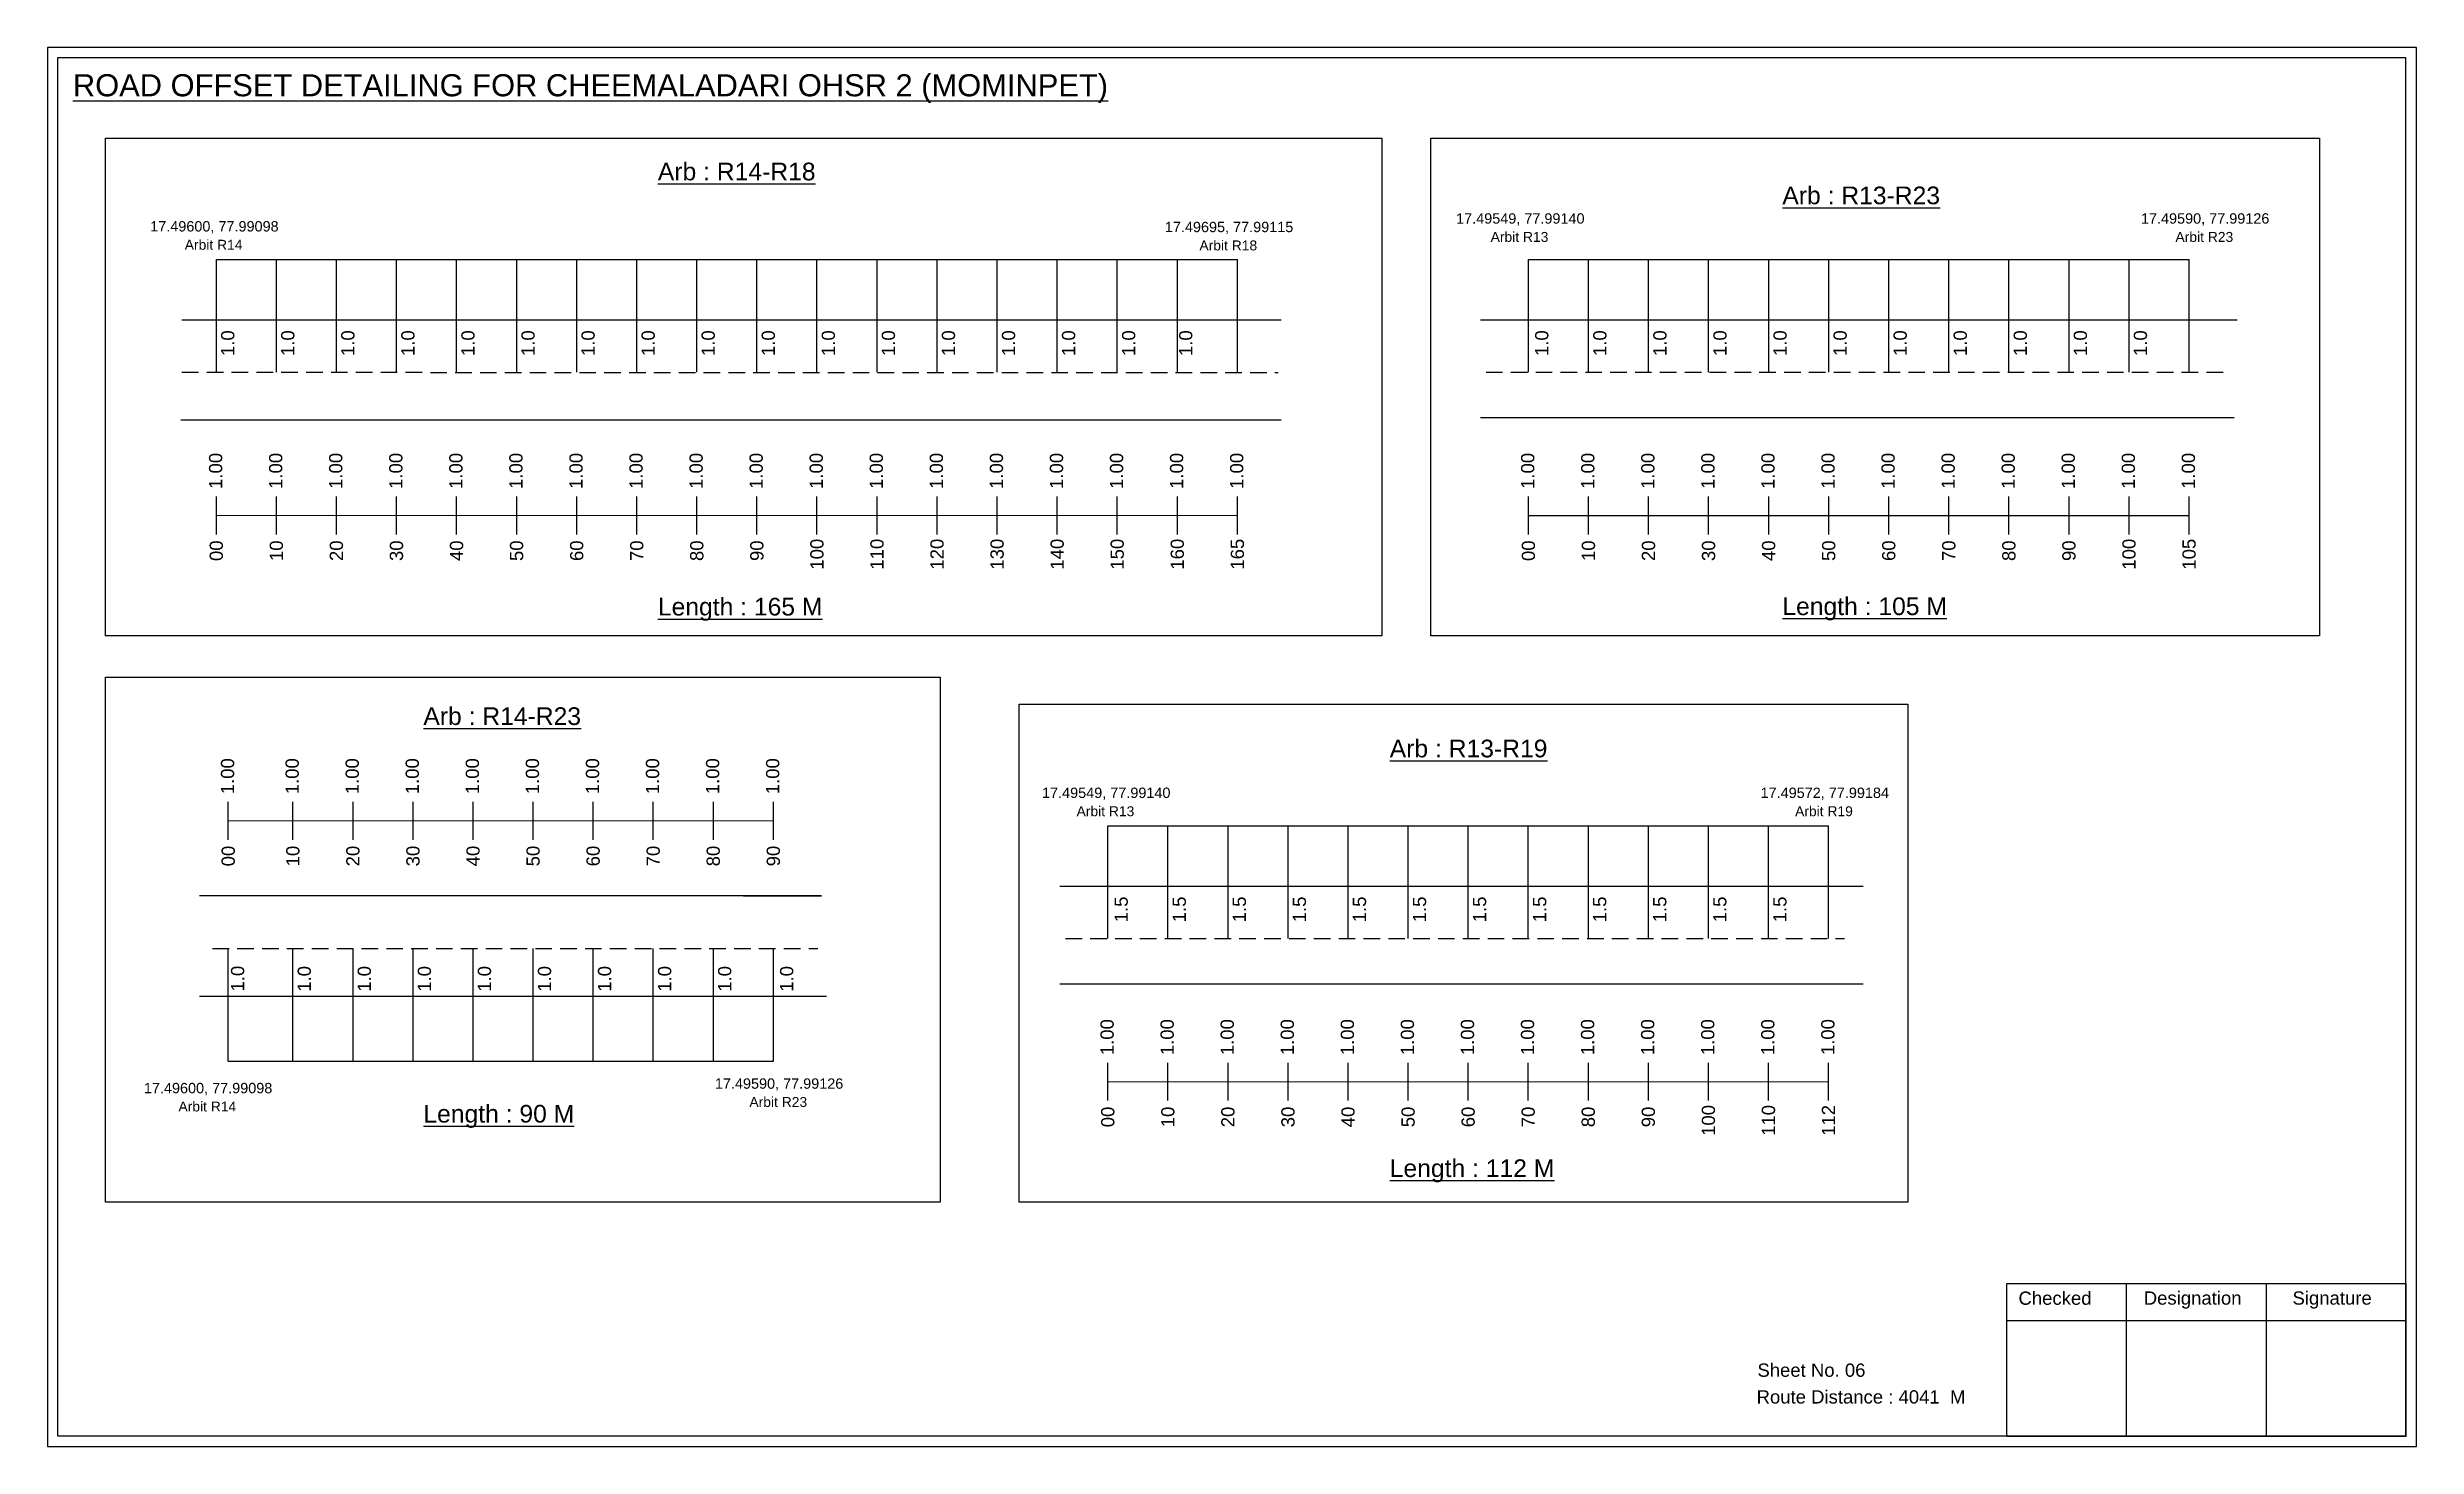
# Model space of a CAD drawing. Header units: inches. Extents: x 1943 to 8965, y 112 to 3168.
# Drawn here: x 5714 to 6251, y 114 to 431 of the extents above; entities that cross this region are included whole.
import ezdxf

# ---------------------------------------------------------------- set-up
doc = ezdxf.new("R2010")
doc.units = ezdxf.units.IN
doc.header["$MEASUREMENT"] = 0
doc.linetypes.add('DASHED2', pattern=[0.375, 0.25, -0.125])
doc.layers.add('PDF_Geometry', color=7, linetype='Continuous')
doc.layers.add('PDF_Text', color=5, linetype='Continuous')
doc.styles.add('PDF Arial', font='arial.ttf')
doc.styles.get("Standard").update_dxf_attribs({"font": 'arial.ttf'})

msp = doc.modelspace()

# ---------------------------------------------------------------- texts
at = {"color": 242, "true_color": 0xcd2027}
for s, height, p in [('%%UROAD OFFSET DETAILING FOR CHEEMALADARI OHSR 2 (MOMINPET)', 5, (5720.06, 419.83)), ('%%UArb : R14-R18', 4, (5852.51, 400.81)), ('%%UArb : R13-R23', 4, (6107.13, 395.4)), ('%%ULength : 165 M', 4, (5852.51, 302.31)), ('%%ULength : 105 M', 4, (6107.13, 302.4)), ('%%UArb : R14-R23', 4, (5799.41, 277.53)), ('%%UArb : R13-R19', 4, (6018.23, 270.2)), ('%%ULength : 90 M', 4, (5799.41, 187.53)), ('%%ULength : 112 M', 4, (6018.23, 175.2))]:
    msp.add_text(s, height=height, dxfattribs=at).set_placement(p)
at = {"color": 5}
for s, height, p in [('17.49549, 77.99140', 2.34, (6033.26, 391.01)), ('17.49590, 77.99126', 2.34, (6188.33, 391.01)), ('17.49600, 77.99098', 2.34, (5737.56, 389.23)), ('Arbit R14', 2.246, (5745.38, 385.1)), ('17.49695, 77.99115', 2.34, (5967.31, 389.08)), ('Arbit R18', 2.246, (5975.14, 384.95)), ('Arbit R13', 2.246, (6041.08, 386.88)), ('Arbit R23', 2.246, (6196.15, 386.88)), ('17.49549, 77.99140', 2.34, (5939.5, 261.01)), ('17.49572, 77.99184', 2.34, (6102.2, 261.01)), ('Arbit R13', 2.246, (5947.32, 256.88)), ('Arbit R19', 2.246, (6110.02, 256.88)), ('17.49600, 77.99098', 2.34, (5736.13, 194.17)), ('17.49590, 77.99126', 2.34, (5865.42, 195.19)), ('Arbit R23', 2.246, (5873.24, 191.07)), ('Arbit R14', 2.246, (5743.96, 190.05))]:
    msp.add_text(s, height=height, dxfattribs=at).set_placement(p)
for s, p in [('1.0', (5756.61, 361.04)), ('1.0', (5770.21, 361.04)), ('1.0', (5783.81, 361.04)), ('1.0', (5797.41, 361.04)), ('1.0', (5811.01, 361.04)), ('1.0', (5824.61, 361.04)), ('1.0', (5838.21, 361.04)), ('1.0', (5851.81, 361.04)), ('1.0', (5865.41, 361.04)), ('1.0', (5879.01, 361.04)), ('1.0', (5892.61, 361.04)), ('1.0', (5906.21, 361.04)), ('1.0', (5919.81, 361.04)), ('1.0', (5933.41, 361.04)), ('1.0', (5947.01, 361.04)), ('1.0', (5960.61, 361.04)), ('1.0', (5973.53, 361.04)), ('1.0', (6054.15, 361.04)), ('1.0', (6067.31, 361.04)), ('1.0', (6080.91, 361.04)), ('1.0', (6094.51, 361.04)), ('1.0', (6108.11, 361.04)), ('1.0', (6121.71, 361.04)), ('1.0', (6135.31, 361.04)), ('1.0', (6148.91, 361.04)), ('1.0', (6162.51, 361.04)), ('1.0', (6176.11, 361.04)), ('1.0', (6189.71, 361.04)), ('1.5', (5958.92, 232.87)), ('1.5', (5972.07, 232.87)), ('1.5', (5985.67, 232.87)), ('1.5', (5999.27, 232.87)), ('1.5', (6012.87, 232.87)), ('1.5', (6026.47, 232.87)), ('1.5', (6040.07, 232.87)), ('1.5', (6053.67, 232.87)), ('1.5', (6067.27, 232.87)), ('1.5', (6080.87, 232.87)), ('1.5', (6094.47, 232.87)), ('1.5', (6108.07, 232.87)), ('1.0', (5758.85, 217.2)), ('1.0', (5773.94, 217.14)), ('1.0', (5787.54, 217.14)), ('1.0', (5801.14, 217.14)), ('1.0', (5814.74, 217.14)), ('1.0', (5828.34, 217.14)), ('1.0', (5841.94, 217.14)), ('1.0', (5855.54, 217.14)), ('1.0', (5869.14, 217.14)), ('1.0', (5883.17, 217.14))]:
    msp.add_text(s, height=3, rotation=90).set_placement(p)
at = {"color": 217, "true_color": 0x93278f}
for s, p in [('1.00', (5753.87, 330.96)), ('1.00', (5767.47, 330.96)), ('1.00', (5781.07, 330.96)), ('1.00', (5794.67, 330.96)), ('1.00', (5808.27, 330.96)), ('1.00', (5821.87, 330.96)), ('1.00', (5835.47, 330.96)), ('1.00', (5849.07, 330.96)), ('1.00', (5862.67, 330.96)), ('1.00', (5876.27, 330.96)), ('1.00', (5889.87, 330.96)), ('1.00', (5903.47, 330.96)), ('1.00', (5917.07, 330.96)), ('1.00', (5930.67, 330.96)), ('1.00', (5944.27, 330.96)), ('1.00', (5957.87, 330.96)), ('1.00', (5971.47, 330.96)), ('1.00', (5985.07, 330.96)), ('1.00', (6050.97, 330.96)), ('1.00', (6064.57, 330.96)), ('1.00', (6078.17, 330.96)), ('1.00', (6091.77, 330.96)), ('1.00', (6105.37, 330.96)), ('1.00', (6118.97, 330.96)), ('1.00', (6132.57, 330.96)), ('1.00', (6146.17, 330.96)), ('1.00', (6159.77, 330.96)), ('1.00', (6173.37, 330.96)), ('1.00', (6186.97, 330.96)), ('1.00', (6200.57, 330.96)), ('00', (5754.02, 314.64)), ('10', (5767.62, 314.64)), ('20', (5781.22, 314.64)), ('30', (5794.82, 314.64)), ('40', (5808.42, 314.64)), ('50', (5822.02, 314.64)), ('60', (5835.62, 314.64)), ('70', (5849.22, 314.64)), ('80', (5862.82, 314.64)), ('90', (5876.42, 314.64)), ('100', (5890.02, 312.69)), ('110', (5903.62, 312.69)), ('120', (5917.22, 312.69)), ('130', (5930.82, 312.69)), ('140', (5944.42, 312.69)), ('150', (5958.02, 312.69)), ('160', (5971.62, 312.69)), ('165', (5985.22, 312.69)), ('00', (6051.12, 314.64)), ('10', (6064.72, 314.64)), ('20', (6078.32, 314.64)), ('30', (6091.92, 314.64)), ('40', (6105.52, 314.64)), ('50', (6119.12, 314.64)), ('60', (6132.72, 314.64)), ('70', (6146.32, 314.64)), ('80', (6159.92, 314.64)), ('90', (6173.52, 314.64)), ('100', (6187.12, 312.69)), ('105', (6200.72, 312.69)), ('1.00', (5756.57, 261.85)), ('1.00', (5771.2, 261.85)), ('1.00', (5784.8, 261.85)), ('1.00', (5798.4, 261.85)), ('1.00', (5812, 261.85)), ('1.00', (5825.6, 261.85)), ('1.00', (5839.2, 261.85)), ('1.00', (5852.8, 261.85)), ('1.00', (5866.4, 261.85)), ('1.00', (5880, 261.85)), ('00', (5756.72, 245.53)), ('10', (5771.35, 245.53)), ('20', (5784.95, 245.53)), ('30', (5798.55, 245.53)), ('40', (5812.15, 245.53)), ('50', (5825.75, 245.53)), ('60', (5839.35, 245.53)), ('70', (5852.95, 245.53)), ('80', (5866.55, 245.53)), ('90', (5880.15, 245.53)), ('1.00', (5955.73, 202.79)), ('1.00', (5969.33, 202.79)), ('1.00', (5982.93, 202.79)), ('1.00', (5996.53, 202.79)), ('1.00', (6010.13, 202.79)), ('1.00', (6023.73, 202.79)), ('1.00', (6037.33, 202.79)), ('1.00', (6050.93, 202.79)), ('1.00', (6064.53, 202.79)), ('1.00', (6078.13, 202.79)), ('1.00', (6091.73, 202.79)), ('1.00', (6105.33, 202.79)), ('1.00', (6118.93, 202.8)), ('00', (5955.88, 186.47)), ('10', (5969.48, 186.47)), ('20', (5983.08, 186.47)), ('30', (5996.68, 186.47)), ('40', (6010.28, 186.47)), ('50', (6023.88, 186.47)), ('60', (6037.48, 186.47)), ('70', (6051.08, 186.47)), ('80', (6064.68, 186.47)), ('90', (6078.28, 186.47)), ('100', (6091.88, 184.52)), ('110', (6105.48, 184.52)), ('112', (6119.08, 184.52))]:
    msp.add_text(s, height=3, rotation=90, dxfattribs=at).set_placement(p)
for s, p in [('Sheet No. 06', (6101.49, 129.99)), ('Route Distance : 4041  M', (6101.3, 123.94))]:
    msp.add_text(s, height=3).set_placement(p)
at = {"layer": 'PDF_Text', "color": 7, "attachment_point": 7, "style": 'PDF Arial'}
for s, insert, char_height in [('Checked', (6160.6, 146.24), 3.001), ('Designation', (6188.97, 145.41), 3.0006), ('Signature', (6222.65, 145.41), 3.001)]:
    msp.add_mtext(s, dxfattribs=dict(at, insert=insert, char_height=char_height))

# ---------------------------------------------------------------- linework, layer by layer
at = {"color": 5}
for p, q in [((5752.54, 382.9), (5983.74, 382.9)), ((6049.64, 382.9), (6199.24, 382.9)), ((5954.41, 254.73), (6117.61, 254.73)), ((5755.25, 201.41), (5878.68, 201.41))]:
    msp.add_line(p, q, dxfattribs=at)
for p, q in [((5752.54, 357.37), (5752.54, 382.9)), ((5766.14, 357.37), (5766.14, 382.9)), ((5779.74, 357.37), (5779.74, 382.9)), ((5793.34, 357.37), (5793.34, 382.9)), ((5806.94, 357.37), (5806.94, 382.9)), ((5820.54, 357.37), (5820.54, 382.9)), ((5834.14, 357.37), (5834.14, 382.9)), ((5847.74, 357.37), (5847.74, 382.9)), ((5861.34, 357.37), (5861.34, 382.9)), ((5874.94, 357.37), (5874.94, 382.9)), ((5888.54, 357.37), (5888.54, 382.9)), ((5902.14, 357.37), (5902.14, 382.9)), ((5915.74, 357.37), (5915.74, 382.9)), ((5929.34, 357.37), (5929.34, 382.9)), ((5942.94, 357.37), (5942.94, 382.9)), ((5956.54, 357.37), (5956.54, 382.9)), ((5970.14, 357.37), (5970.14, 382.9)), ((5983.74, 357.37), (5983.74, 382.9)), ((6049.64, 357.37), (6049.64, 382.9)), ((6063.24, 357.37), (6063.24, 382.9)), ((6076.84, 357.37), (6076.84, 382.9)), ((6090.44, 357.37), (6090.44, 382.9)), ((6104.04, 357.37), (6104.04, 382.9)), ((6117.64, 357.37), (6117.64, 382.9)), ((6131.24, 357.37), (6131.24, 382.9)), ((6144.84, 357.37), (6144.84, 382.9)), ((6158.44, 357.37), (6158.44, 382.9)), ((6172.04, 357.37), (6172.04, 382.9)), ((6185.64, 357.37), (6185.64, 382.9)), ((6199.24, 357.37), (6199.24, 382.9)), ((5744.72, 369.25), (5834.14, 369.25)), ((5834.14, 369.25), (5983.74, 369.25)), ((5983.74, 369.25), (5993.62, 369.25)), ((6038.77, 369.25), (6210.12, 369.25)), ((5744.51, 346.57), (5993.62, 346.57)), ((6209.43, 347.07), (6038.77, 347.07)), ((5954.41, 229.2), (5954.41, 254.73)), ((5968.01, 229.2), (5968.01, 254.73)), ((5981.61, 229.2), (5981.61, 254.73)), ((5995.21, 229.2), (5995.21, 254.73)), ((6008.81, 229.2), (6008.81, 254.73)), ((6022.41, 229.2), (6022.41, 254.73)), ((6036.01, 229.2), (6036.01, 254.73)), ((6049.61, 229.2), (6049.61, 254.73)), ((6063.21, 229.2), (6063.21, 254.73)), ((6076.81, 229.2), (6076.81, 254.73)), ((6090.41, 229.2), (6090.41, 254.73)), ((6104.01, 229.2), (6104.01, 254.73)), ((6117.61, 229.2), (6117.61, 254.73)), ((5889.55, 238.83), (5748.69, 238.83)), ((5871.93, 238.83), (5889.55, 238.83)), ((5943.53, 241.08), (6125.43, 241.08)), ((5755.25, 201.41), (5755.25, 226.95)), ((5769.88, 201.41), (5769.88, 226.95)), ((5783.48, 201.41), (5783.48, 226.95)), ((5797.08, 201.41), (5797.08, 226.95)), ((5810.68, 201.41), (5810.68, 226.95)), ((5824.28, 201.41), (5824.28, 226.95)), ((5837.88, 201.41), (5837.88, 226.95)), ((5851.48, 201.41), (5851.48, 226.95)), ((5865.08, 201.41), (5865.08, 226.95)), ((5878.68, 201.41), (5878.68, 226.95)), ((5748.69, 216.15), (5780.81, 216.15)), ((5780.81, 216.15), (5890.68, 216.15)), ((6125.43, 218.89), (5943.53, 218.89))]:
    msp.add_line(p, q)
at = {"linetype": 'DASHED2', "ltscale": 15}
for p, q in [((5744.75, 357.37), (5992.98, 357.28)), ((6040.04, 357.37), (6207.64, 357.37)), ((5751.66, 226.95), (5888.7, 226.95)), ((5944.8, 229.2), (6121.22, 229.2))]:
    msp.add_line(p, q, dxfattribs=at)
at = {"color": 217, "true_color": 0x93278f}
for p, q in [((5752.54, 320.67), (5752.54, 329.23)), ((5766.14, 320.67), (5766.14, 329.23)), ((5779.74, 320.67), (5779.74, 329.23)), ((5793.34, 320.67), (5793.34, 329.23)), ((5806.94, 320.67), (5806.94, 329.23)), ((5820.54, 320.67), (5820.54, 329.23)), ((5834.14, 320.67), (5834.14, 329.23)), ((5847.74, 320.67), (5847.74, 329.23)), ((5861.34, 320.67), (5861.34, 329.23)), ((5874.94, 320.67), (5874.94, 329.23)), ((5888.54, 320.67), (5888.54, 329.23)), ((5902.14, 320.67), (5902.14, 329.23)), ((5915.74, 320.67), (5915.74, 329.23)), ((5929.34, 320.67), (5929.34, 329.23)), ((5942.94, 320.67), (5942.94, 329.23)), ((5956.54, 320.67), (5956.54, 329.23)), ((5970.14, 320.67), (5970.14, 329.23)), ((5983.74, 320.67), (5983.74, 329.23)), ((6049.64, 320.67), (6049.64, 329.23)), ((6063.24, 320.67), (6063.24, 329.23)), ((6076.84, 320.67), (6076.84, 329.23)), ((6090.44, 320.67), (6090.44, 329.23)), ((6104.04, 320.67), (6104.04, 329.23)), ((6117.64, 320.67), (6117.64, 329.23)), ((6131.24, 320.67), (6131.24, 329.23)), ((6144.84, 320.67), (6144.84, 329.23)), ((6158.44, 320.67), (6158.44, 329.23)), ((6172.04, 320.67), (6172.04, 329.23)), ((6185.64, 320.67), (6185.64, 329.23)), ((6199.24, 320.67), (6199.24, 329.23)), ((5752.54, 324.94), (5983.74, 324.99)), ((6049.64, 324.94), (6199.24, 324.97)), ((5755.25, 251.56), (5755.25, 260.11)), ((5769.88, 251.56), (5769.88, 260.11)), ((5783.48, 251.56), (5783.48, 260.11)), ((5797.08, 251.56), (5797.08, 260.11)), ((5810.68, 251.56), (5810.68, 260.11)), ((5824.28, 251.56), (5824.28, 260.11)), ((5837.88, 251.56), (5837.88, 260.11)), ((5851.48, 251.56), (5851.48, 260.11)), ((5865.08, 251.56), (5865.08, 260.11)), ((5878.68, 251.56), (5878.68, 260.11)), ((5755.25, 255.83), (5878.68, 255.9)), ((5954.41, 192.5), (5954.41, 201.06)), ((5968.01, 192.5), (5968.01, 201.06)), ((5981.61, 192.5), (5981.61, 201.06)), ((5995.21, 192.5), (5995.21, 201.06)), ((6008.81, 192.5), (6008.81, 201.06)), ((6022.41, 192.5), (6022.41, 201.06)), ((6036.01, 192.5), (6036.01, 201.06)), ((6049.61, 192.5), (6049.61, 201.06)), ((6063.21, 192.5), (6063.21, 201.06)), ((6076.81, 192.5), (6076.81, 201.06)), ((6090.41, 192.5), (6090.41, 201.06)), ((6104.01, 192.5), (6104.01, 201.06)), ((6117.61, 192.5), (6117.61, 201.06)), ((5954.41, 196.77), (6117.61, 196.8))]:
    msp.add_line(p, q, dxfattribs=at)
for points in [[(5727.47, 410.39), (6016.42, 410.39), (6016.42, 297.71), (5727.47, 297.71)], [(6027.55, 410.39), (6228.79, 410.39), (6228.79, 297.71), (6027.55, 297.71)], [(5727.47, 288.36), (5916.4, 288.36), (5916.4, 169.54), (5727.47, 169.54)], [(5934.31, 282.22), (6135.55, 282.22), (6135.55, 169.54), (5934.31, 169.54)]]:
    msp.add_lwpolyline(points, close=True)
at = {"layer": 'PDF_Geometry'}
for points in [[(5714.28, 430.9), (5714.28, 114.19), (6250.75, 114.19), (6250.75, 430.9)], [(5716.6, 428.57), (5716.6, 116.61), (6248.33, 116.61), (6248.33, 428.57)]]:
    msp.add_lwpolyline(points, close=True, dxfattribs=at)
at = {"layer": 'PDF_Geometry', "color": 242, "true_color": 0xcc1f26}
msp.add_lwpolyline([(6248.33, 116.51), (6157.99, 116.51), (6157.99, 151.13), (6248.33, 151.13)], close=True, dxfattribs=at)
for points in [[(6184.97, 151.13), (6184.97, 116.51)], [(6216.7, 151.13), (6216.7, 116.51)], [(6157.99, 142.75), (6248.33, 142.75)]]:
    msp.add_lwpolyline(points, dxfattribs=at)

msp.set_redraw_order([(e.dxf.handle, doc.entitydb.next_handle()) for e in msp.query("TEXT MTEXT ATTDEF DIMENSION ARC_DIMENSION")])  # texts and dimensions are drawn at this point

doc.saveas('drawing.dxf')
